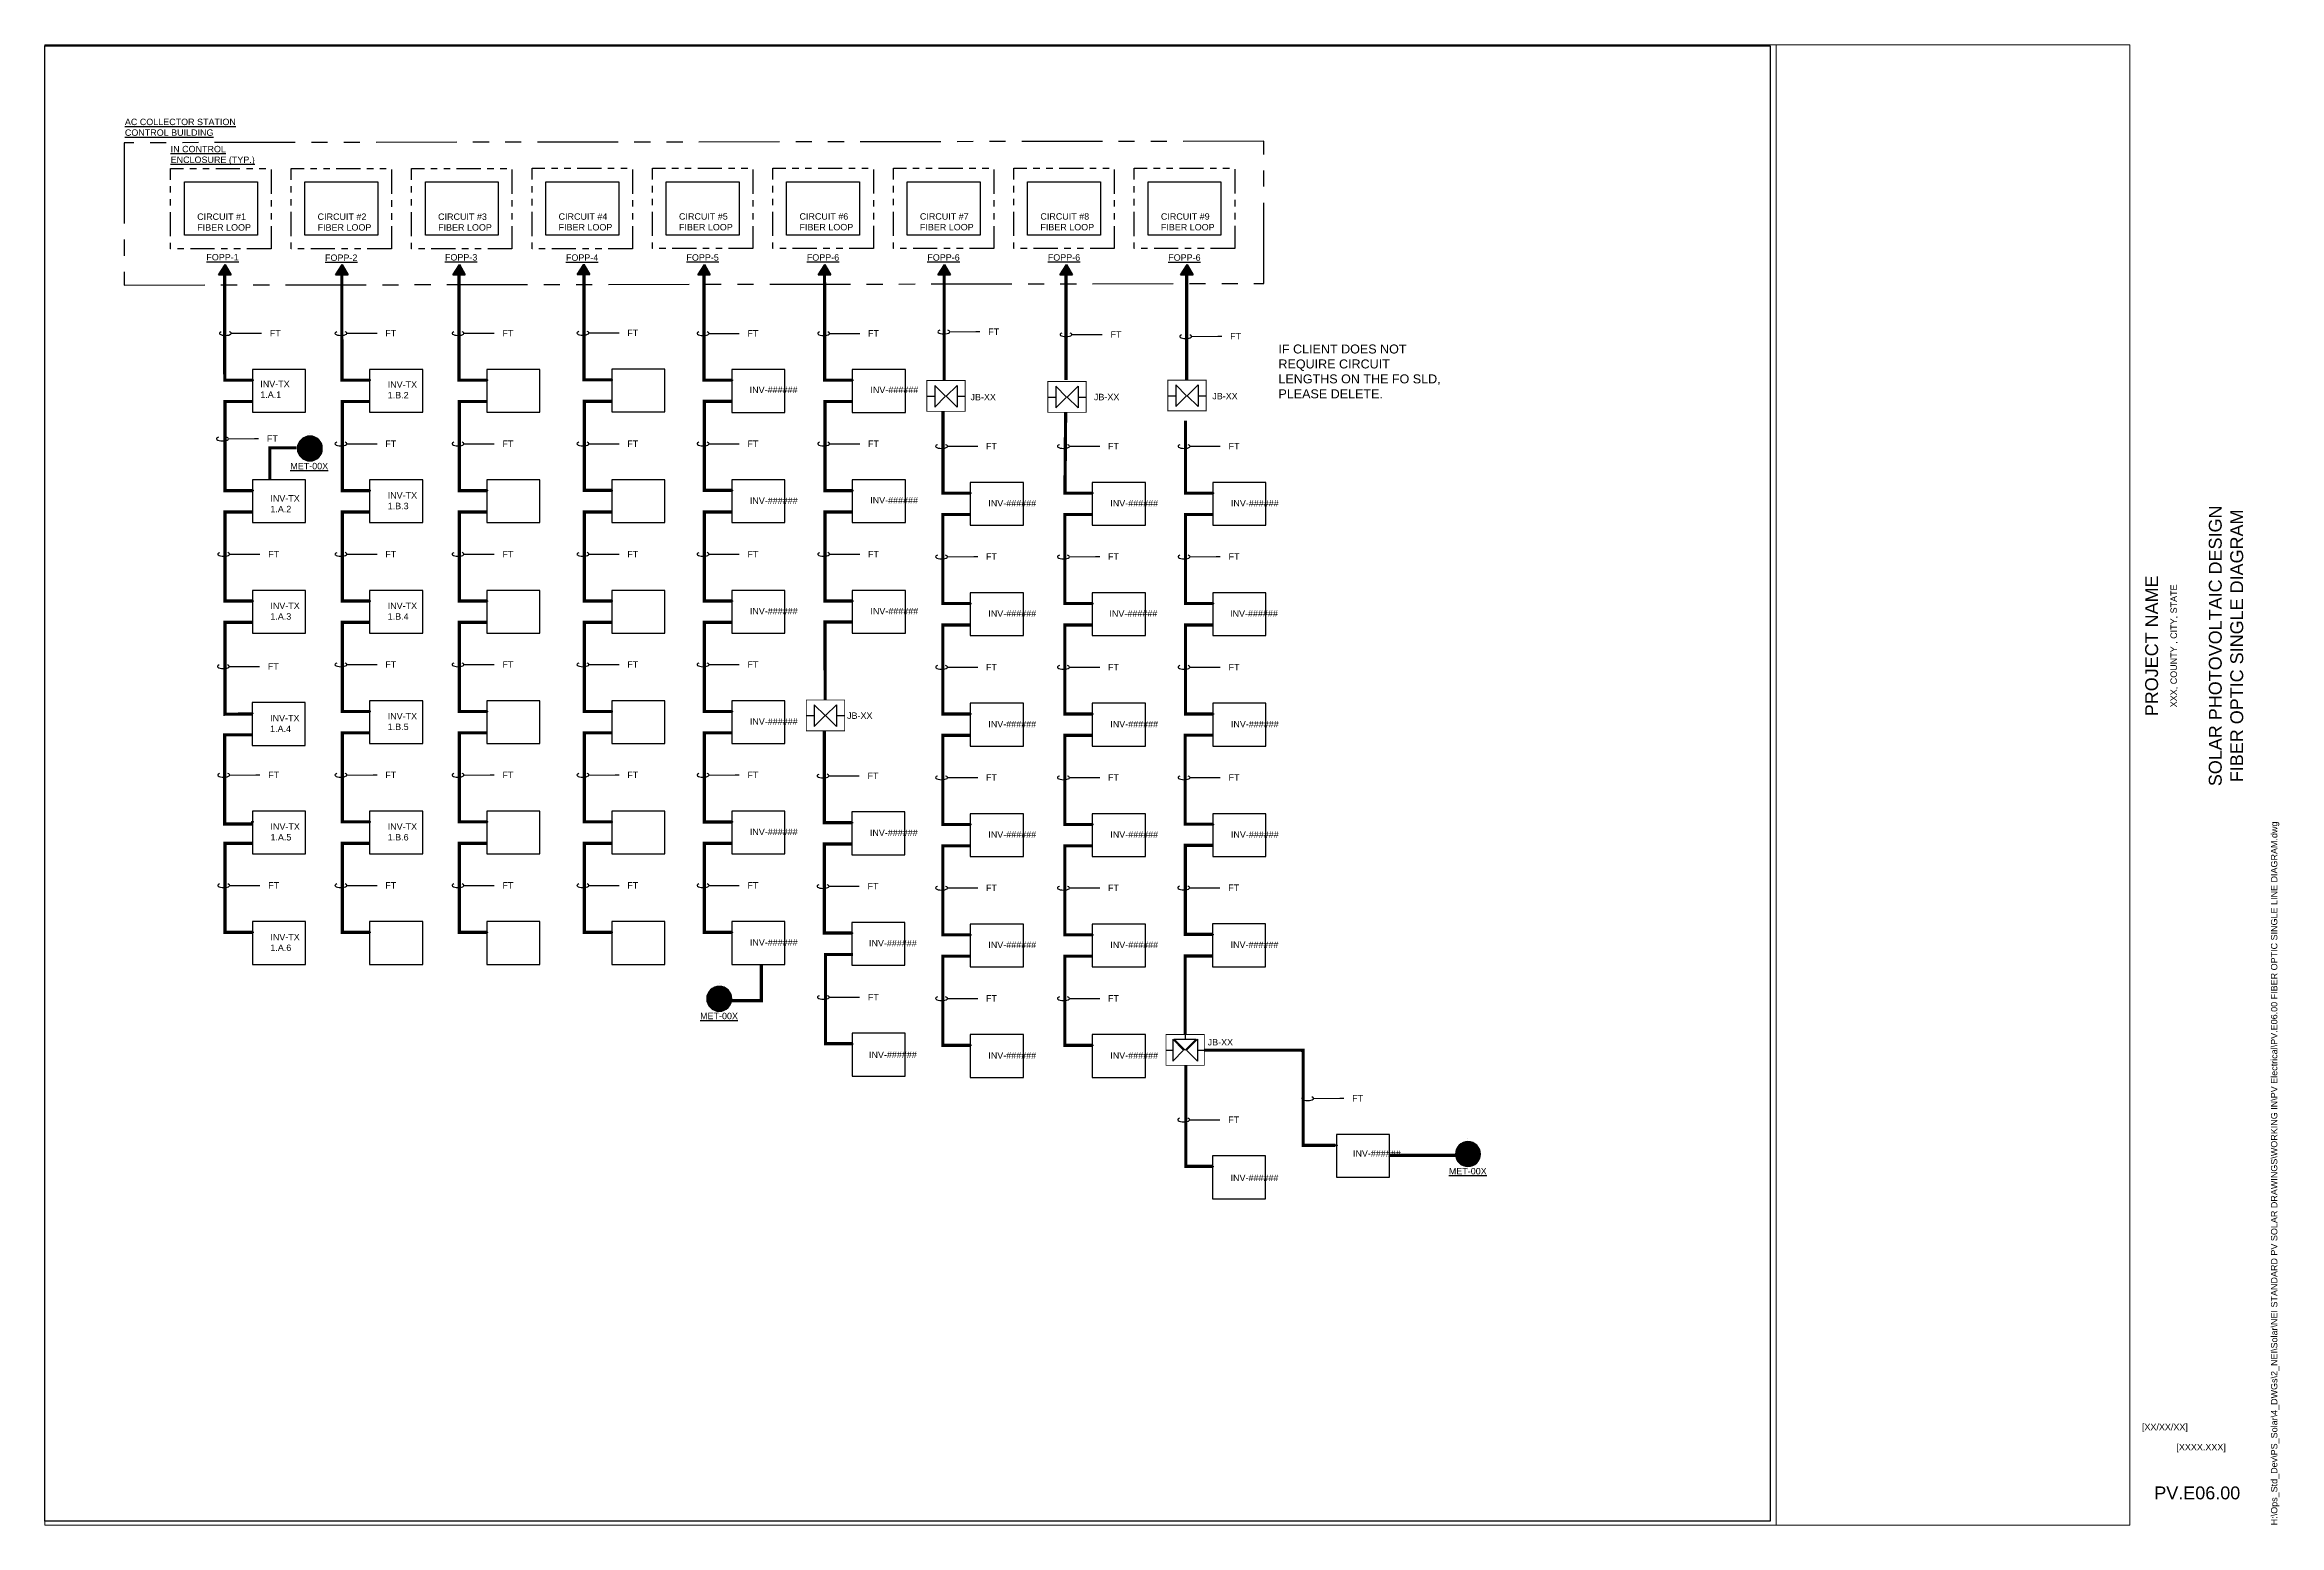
# Paper-space layout 'PV.E06.00 FIBER OPTIC SINGLE DIAGRAM' of a CAD drawing. Header units: feet, sheet in inches. Extents: x 0 to 34.7, y 0 to 23.
# The model-space entities are those that its viewports show. They can reach past a viewport. Long polylines and large blocks are cut down to what shows.
import ezdxf
from ezdxf import colors
from ezdxf.entities.mleader import LeaderData, LeaderLine
from ezdxf.enums import TextEntityAlignment as Align
from ezdxf.lldxf.tags import DXFTag
from ezdxf.math import Vec2, Vec3

# ---------------------------------------------------------------- set-up
doc = ezdxf.new("R2010")
doc.units = ezdxf.units.FT
doc.header["$MEASUREMENT"] = 0
for name, pattern in [('DASHED2', [0.375, 0.25, -0.125]), ('PHANTOM', [2.5, 1.25, -0.25, 0.25, -0.25, 0.25, -0.25]), ('PHANTOM2', [1.25, 0.625, -0.125, 0.125, -0.125, 0.125, -0.125]), ('PHANTOM4', [0.6875, 0.3125, 0.0625, -0.0625, 0.0625, -0.0625, 0.0625, -0.0625])]:
    doc.linetypes.add(name, pattern=pattern)
for name, color, linetype in [('E-1LIN', 4, 'Continuous'), ('E-1LIN-EQPM-ENCL', 8, 'PHANTOM2'), ('E-DASH', 11, 'PHANTOM4'), ('E-EQPM', 5, 'Continuous'), ('E-TXT', 7, 'Continuous'), ('G-ANNO-TEXT', 1, 'Continuous'), ('G-ANNO-TTBL', 1, 'Continuous'), ('PV-CABL-FO', 130, 'FIBER')]:
    doc.layers.add(name, color=color, linetype=linetype)
doc.layers.add('G-NPLT', color=67, linetype='Continuous', plot=False)
doc.layers.add('VP', color=31, linetype='Continuous', plot=False)
doc.layers.add('PV-PCS BOUNDARY', color=224, linetype='DASHED2', lineweight=90)
doc.styles.add('NEI-A', font='arial.ttf')
tags = doc.linetypes.add('FIBER', pattern='A,0.376989,-0.053001,["FO",NEI-A,S=0.1,R=0,X=0,Y=-0.05],-0.246999,0.376989', length=1.053978).pattern_tags.tags
tags[6] = DXFTag(74, 10)

psp = doc.layouts.new('PV.E06.00 FIBER OPTIC SINGLE DIAGRAM')

# ---------------------------------------------------------------- texts
at = {"layer": 'G-ANNO-TTBL', "style": 'NEI-A'}
psp.add_text('XXX, COUNTY , CITY, STATE', height=0.1, rotation=90, dxfattribs=at).set_placement((33.097, 13.668), align=Align.MIDDLE)
at = {"layer": 'G-ANNO-TTBL', "char_height": 0.2, "attachment_point": 5, "rotation": 90, "style": 'NEI-A'}
for s, insert in [('SOLAR PHOTOVOLTAIC DESIGN\\PFIBER OPTIC SINGLE DIAGRAM', (33.903, 13.668)), ('PROJECT NAME', (32.747, 13.668))]:
    psp.add_mtext_dynamic_manual_height_columns(s, width=7.8846, gutter_width=0.5, heights=[0], dxfattribs=dict(at, insert=insert))
at = {"layer": 'G-ANNO-TTBL', "style": 'NEI-A'}
for s, width, insert, char_height, attachment_point in [('[XX/XX/XX]', 0.85482, (32.595, 1.513), 0.1, 4), ('[XXXX.XXX]', 0.85482, (33.515, 1.2), 0.1, 5), ('PV.E06.00', 1.7218, (33.455, 0.502), 0.2, 5)]:
    psp.add_mtext_dynamic_manual_height_columns(s, width=width, gutter_width=0.5, heights=[0], dxfattribs=dict(at, insert=insert, char_height=char_height, attachment_point=attachment_point))
at = {"layer": 'G-NPLT', "insert": (34.6, 0), "char_height": 0.1, "width": 13.97168, "attachment_point": 1, "rotation": 90, "style": 'NEI-A'}
psp.add_mtext('H:\\\\Ops_Std_Dev\\\\PS_Solar\\\\4_DWGs\\\\2_NEI\\\\Solar\\\\NEI STANDARD PV SOLAR DRAWINGS\\\\WORKING IN\\\\PV Electrical\\\\PV.E06.00 FIBER OPTIC SINGLE LINE DIAGRAM.dwg', dxfattribs=at)

msp = doc.modelspace()

# ---------------------------------------------------------------- texts
at = {"layer": 'G-ANNO-TEXT', "char_height": 0.1, "style": 'NEI-A'}
for s, width, gutter_width, heights, insert, attachment_point in [('\\pxql;{\\LAC COLLECTOR STATION CONTROL BUILDING}', 1.85756, 0.547, [0.383], (16.672, -13.815), 2), ('INV-TX 1.A.1', 0.4444, 0.467, [0], (17.855, -18.035), 4), ('INV-TX 1.B.2', 0.4444, 0.467, [0], (19.842, -18.043), 4), ('INV-######', 0.4444, 0.467, [0.145], (25.487, -18.044), 4), ('INV-######', 0.4444, 0.467, [0.145], (27.37, -18.044), 4), ('INV-TX 1.A.2', 0.4444, 0.467, [0], (18.012, -19.819), 4), ('INV-TX 1.B.3', 0.4444, 0.467, [0], (19.842, -19.772), 4), ('INV-######', 0.4444, 0.467, [0.145], (25.49, -19.772), 4), ('INV-######', 0.4444, 0.467, [0.145], (27.367, -19.765), 4), ('INV-######', 0.4444, 0.467, [0.145], (29.209, -19.812), 4), ('INV-######', 0.4444, 0.467, [0.145], (31.111, -19.812), 4), ('INV-######', 0.4444, 0.467, [0.145], (32.992, -19.812), 4), ('INV-TX 1.A.3', 0.4444, 0.467, [0], (18.012, -21.494), 4), ('INV-TX 1.B.4', 0.4444, 0.467, [0], (19.842, -21.494), 4), ('INV-######', 0.4444, 0.467, [0.145], (25.49, -21.494), 4), ('INV-######', 0.4444, 0.467, [0.145], (27.37, -21.494), 4), ('INV-######', 0.4444, 0.467, [0.145], (29.209, -21.533), 4), ('INV-######', 0.4444, 0.467, [0.145], (31.098, -21.533), 4), ('INV-######', 0.4444, 0.467, [0.145], (32.979, -21.533), 4), ('INV-TX 1.A.4', 0.4444, 0.467, [0], (18.008, -23.246), 4), ('INV-TX 1.B.5', 0.4444, 0.467, [0], (19.842, -23.216), 4), ('INV-######', 0.4444, 0.467, [0.145], (25.49, -23.216), 4), ('INV-######', 0.4444, 0.467, [0.145], (29.209, -23.256), 4), ('INV-######', 0.4444, 0.467, [0.145], (31.111, -23.256), 4), ('INV-######', 0.4444, 0.467, [0.145], (32.992, -23.256), 4), ('INV-TX 1.A.5', 0.4444, 0.467, [0], (18.014, -24.938), 4), ('INV-TX 1.B.6', 0.4444, 0.467, [0], (19.842, -24.938), 4), ('INV-######', 0.4444, 0.467, [0.145], (25.49, -24.938), 4), ('INV-######', 0.4444, 0.467, [0.145], (27.362, -24.951), 4), ('INV-######', 0.4444, 0.467, [0.145], (29.209, -24.978), 4), ('INV-######', 0.4444, 0.467, [0.145], (31.111, -24.978), 4), ('INV-######', 0.4444, 0.467, [0.145], (32.992, -24.978), 4), ('INV-TX 1.A.6', 0.4444, 0.467, [0], (18.012, -26.661), 4), ('INV-######', 0.4444, 0.467, [0.145], (25.49, -26.661), 4), ('INV-######', 0.4444, 0.467, [0.145], (27.348, -26.672), 4), ('INV-######', 0.4444, 0.467, [0.145], (29.209, -26.7), 4), ('INV-######', 0.4444, 0.467, [0.145], (31.111, -26.7), 4), ('INV-######', 0.4444, 0.467, [0.145], (32.987, -26.696), 4), ('INV-######', 0.4444, 0.467, [0.145], (27.348, -28.413), 4), ('INV-######', 0.4444, 0.467, [0.145], (29.209, -28.423), 4), ('INV-######', 0.4444, 0.467, [0.145], (31.111, -28.423), 4), ('INV-######', 0.4444, 0.467, [0.145], (34.896, -29.951), 4), ('INV-######', 0.4444, 0.467, [0.145], (32.987, -30.333), 4)]:
    msp.add_mtext_dynamic_manual_height_columns(s, width=width, gutter_width=gutter_width, heights=heights, dxfattribs=dict(at, insert=insert, attachment_point=attachment_point))
for s, insert, width, attachment_point in [('{\\LIN CONTROL ENCLOSURE (TYP.)}', (16.457, -14.535), 1.56549, 7), ('CIRCUIT #1 FIBER LOOP', (16.871, -15.427), 1.15565, 4), ('CIRCUIT #2\\PFIBER LOOP', (18.749, -15.427), 1.15565, 4), ('CIRCUIT #3 FIBER LOOP', (20.628, -15.427), 1.15565, 4), ('CIRCUIT #4 FIBER LOOP', (22.507, -15.425), 1.15565, 4), ('CIRCUIT #5 FIBER LOOP', (24.385, -15.423), 1.15565, 4), ('CIRCUIT #6 FIBER LOOP', (26.264, -15.423), 1.15565, 4), ('CIRCUIT #7 FIBER LOOP', (28.142, -15.423), 1.15565, 4), ('CIRCUIT #8 FIBER LOOP', (30.021, -15.423), 1.15565, 4), ('CIRCUIT #9 FIBER LOOP', (31.9, -15.424), 1.15565, 4), ('{\\LMET-00X}', (18.618, -19.182), 0.27972, 2)]:
    msp.add_mtext(s, dxfattribs=dict(at, insert=insert, width=width, attachment_point=attachment_point))
at = {"layer": 'G-ANNO-TEXT', "char_height": 0.1, "attachment_point": 2, "style": 'NEI-A'}
for insert in [(25.009, -27.758), (36.686, -30.178)]:
    msp.add_mtext('{\\LMET-00X}', dxfattribs=dict(at, insert=insert))
at = {"layer": 'G-NPLT', "insert": (33.734, -17.757), "char_height": 0.13985, "attachment_point": 4, "style": 'NEI-A'}
msp.add_mtext_dynamic_manual_height_columns('IF CLIENT DOES NOT REQUIRE CIRCUIT LENGTHS ON THE FO SLD, PLEASE DELETE. ', width=2.5348, gutter_width=0.706, heights=[2.116], dxfattribs=at)

# ---------------------------------------------------------------- blocks, each defined once
blk = doc.blocks.new('*U34')
at = {"linetype": 'Continuous'}
blk.add_lwpolyline([(0.828, 0.167), (0, 0.167), (0, -0.5), (0.828, -0.5)], close=True, dxfattribs=at)
at = {"layer": 'defpoints', "linetype": 'DASHED2'}
blk.add_circle((0, 0), 0.01, dxfattribs=at)
blk = doc.blocks.new('ARROW')
h = blk.add_hatch()
h.set_pattern_fill('ANSI31', color=256)
h.paths.add_polyline_path([(0, 0), (-0.074, -0.114), (0.066, -0.114)])
h = blk.add_hatch(color=256)
h.dxf.hatch_style = 1
h.paths.add_polyline_path([(0, 0), (-0.074, -0.114), (0.066, -0.114)])
blk.add_lwpolyline([(0, 0), (-0.074, -0.114), (0.066, -0.114), (0, 0)], close=True)
blk = doc.blocks.new('2-WAY FIBER SPLICE')
blk.add_wipeout([(-0.297, 0.24), (0.299, 0.239), (0.298, -0.24), (-0.294, -0.235), (-0.299, -0.236)])
at = {"layer": 'E-1LIN'}
for p, q in [((-0.298, 0.002), (-0.174, 0.002)), ((-0.174, 0.171), (-0.174, -0.167)), ((-0.174, 0.171), (-0.005, 0.002)), ((-0.174, -0.167), (-0.005, 0.002)), ((0.174, 0.171), (0.004, 0.002)), ((0.174, -0.167), (0.004, 0.002)), ((0.174, 0.171), (0.174, -0.167)), ((0.174, 0.002), (0.3, 0.002))]:
    blk.add_line(p, q, dxfattribs=at)
at = {"layer": 'E-1LIN-EQPM-ENCL', "linetype": 'Continuous', "const_width": 0.0135}
blk.add_lwpolyline([(-0.297, -0.235), (0.3, -0.235), (0.3, 0.245), (-0.297, 0.245)], close=True, dxfattribs=at)
blk = doc.blocks.new('3-WAY FIBER SPLICE')
blk.add_wipeout([(-0.297, 0.24), (0.299, 0.239), (0.298, -0.24), (-0.294, -0.235), (-0.299, -0.236)])
at = {"layer": 'E-1LIN'}
for p, q in [((-0.298, 0.002), (-0.191, 0.002)), ((-0.191, 0.171), (-0.191, -0.167)), ((-0.191, 0.171), (-0.022, 0.002)), ((-0.191, -0.167), (-0.022, 0.002)), ((-0.168, 0.171), (0.171, 0.171)), ((-0.168, 0.171), (0.001, 0.002)), ((0.001, 0.245), (0.001, 0.171)), ((0.171, 0.171), (0.001, 0.002)), ((0.193, 0.171), (0.024, 0.002)), ((0.193, -0.167), (0.024, 0.002)), ((0.193, 0.171), (0.193, -0.167)), ((0.193, 0.002), (0.3, 0.002))]:
    blk.add_line(p, q, dxfattribs=at)
at = {"layer": 'E-1LIN-EQPM-ENCL', "linetype": 'Continuous', "const_width": 0.0135}
blk.add_lwpolyline([(-0.297, -0.235), (0.3, -0.235), (0.3, 0.245), (-0.297, 0.245)], close=True, dxfattribs=at)
blk = doc.blocks.new('*U24')
h = blk.add_hatch(color=255)
h.dxf.hatch_style = 1
edge = h.paths.add_edge_path()
edge.add_arc((0, 0), 0.2, 0, 360)
at = {"layer": 'defpoints', "color": 2}
for p, q in [((0, 0.24375), (0, 0.24375)), ((0, -0.24375), (0, -0.24375))]:
    blk.add_line(p, q, dxfattribs=at)
at = {"layer": 'G-ANNO-TEXT', "linetype": 'Continuous'}
blk.add_circle((0, 0), 0.2, dxfattribs=at)
at = {"layer": 'G-ANNO-TEXT', "style": 'NEI-A'}
blk.add_attdef('PV_LEGEND_CALLOUT', text='', height=0.125, dxfattribs=at).set_placement((0, 0), align=Align.MIDDLE_CENTER)
blk.add_attdef('PV_LEGEND_DESCRIPTION', text='', height=0.1, dxfattribs=at).set_placement((0.625, 0), align=Align.MIDDLE_LEFT)
blk = doc.blocks.new('Equipment Callout Arrowhead .75')
at = {"color": 0}
blk.add_ellipse((-0.25, 0), major_axis=(0.743, 0), ratio=0.350959, start_param=-0.80282, end_param=3.944413, dxfattribs=at)

# ---------------------------------------------------------------- linework, layer by layer
at = {"layer": 'defpoints', "color": 5}
msp.add_lwpolyline([(14.495, -12.676), (41.404, -12.676), (41.404, -35.686), (14.495, -35.686)], close=True, dxfattribs=at)
at = {"layer": 'E-DASH', "flags": 128}
for points in [[(18.023, -15.844), (16.457, -15.844), (16.457, -14.589), (18.023, -14.589)], [(21.78, -15.844), (20.214, -15.844), (20.214, -14.589), (21.78, -14.589)], [(23.659, -15.842), (22.093, -15.842), (22.093, -14.588), (23.659, -14.588)], [(25.537, -15.84), (23.972, -15.84), (23.972, -14.586), (25.537, -14.586)], [(27.416, -15.84), (25.85, -15.84), (25.85, -14.586), (27.416, -14.586)], [(29.294, -15.84), (27.729, -15.84), (27.729, -14.586), (29.294, -14.586)], [(31.173, -15.84), (29.608, -15.84), (29.608, -14.586), (31.173, -14.586)], [(33.052, -15.841), (31.486, -15.841), (31.486, -14.586), (33.052, -14.586)]]:
    msp.add_lwpolyline(points, close=True, dxfattribs=at)
at = {"layer": 'E-EQPM', "color": 5, "flags": 128}
for points in [[(17.809, -15.633), (16.671, -15.633), (16.671, -14.801), (17.809, -14.801)], [(19.687, -15.633), (18.55, -15.633), (18.55, -14.801), (19.687, -14.801)], [(21.566, -15.633), (20.429, -15.633), (20.429, -14.801), (21.566, -14.801)], [(23.444, -15.631), (22.307, -15.631), (22.307, -14.799), (23.444, -14.799)], [(25.323, -15.629), (24.186, -15.629), (24.186, -14.797), (25.323, -14.797)], [(27.202, -15.629), (26.064, -15.629), (26.064, -14.797), (27.202, -14.797)], [(29.08, -15.629), (27.943, -15.629), (27.943, -14.797), (29.08, -14.797)], [(30.959, -15.629), (29.822, -15.629), (29.822, -14.797), (30.959, -14.797)], [(32.837, -15.63), (31.7, -15.63), (31.7, -14.798), (32.837, -14.798)]]:
    msp.add_lwpolyline(points, close=True, dxfattribs=at)
at = {"layer": 'E-TXT', "color": 253, "linetype": 'PHANTOM'}
msp.add_lwpolyline([(15.731, -16.409), (33.505, -16.385), (33.505, -14.167), (15.731, -14.19)], close=True, dxfattribs=at)
at = {"layer": 'PV-CABL-FO', "const_width": 0.05}
for points in [[(17.733, -17.892), (17.301, -17.892), (17.3, -16.249)], [(19.56, -17.892), (19.128, -17.892), (19.127, -16.249)], [(21.387, -17.892), (20.955, -17.892), (20.954, -16.249)], [(23.335, -17.888), (22.902, -17.888), (22.902, -16.245)], [(25.208, -17.892), (24.776, -17.892), (24.775, -16.249)], [(27.088, -17.892), (26.656, -17.892), (26.655, -16.249)], [(28.52, -17.892), (28.52, -16.249)], [(30.422, -17.892), (30.422, -16.248)], [(32.303, -17.892), (32.303, -16.249)], [(17.733, -19.614), (17.306, -19.614), (17.306, -18.225), (17.733, -18.225)], [(19.56, -19.614), (19.133, -19.614), (19.133, -18.225), (19.56, -18.225)], [(21.387, -19.614), (20.96, -19.614), (20.96, -18.225), (21.387, -18.225)], [(23.335, -19.61), (22.908, -19.61), (22.908, -18.221), (23.335, -18.221)], [(25.208, -19.61), (24.781, -19.61), (24.781, -18.221), (25.208, -18.221)], [(27.088, -19.614), (26.661, -19.614), (26.661, -18.225), (27.088, -18.225)], [(28.928, -19.654), (28.501, -19.654), (28.501, -18.372)], [(30.83, -19.654), (30.404, -19.654), (30.415, -18.397)], [(32.711, -19.654), (32.285, -19.654), (32.285, -18.525)], [(18.423, -18.947), (18.004, -18.947), (18.004, -19.448)], [(17.733, -21.337), (17.306, -21.337), (17.306, -19.948), (17.733, -19.948)], [(19.56, -21.337), (19.133, -21.337), (19.133, -19.948), (19.56, -19.948)], [(21.387, -21.337), (20.96, -21.337), (20.96, -19.948), (21.387, -19.948)], [(23.335, -21.337), (22.908, -21.337), (22.908, -19.948), (23.335, -19.948)], [(25.208, -21.337), (24.781, -21.337), (24.781, -19.948), (25.208, -19.948)], [(27.088, -21.337), (26.661, -21.337), (26.661, -19.948), (27.088, -19.948)], [(28.928, -21.376), (28.5, -21.376), (28.5, -19.987), (28.928, -19.987)], [(30.83, -21.376), (30.403, -21.376), (30.403, -19.987), (30.83, -19.987)], [(32.711, -21.376), (32.284, -21.376), (32.284, -19.987), (32.711, -19.987)], [(17.727, -23.098), (17.306, -23.102), (17.306, -21.67), (17.733, -21.67)], [(19.56, -23.059), (19.133, -23.059), (19.133, -21.67), (19.56, -21.67)], [(21.387, -23.059), (20.96, -23.059), (20.96, -21.67), (21.387, -21.67)], [(23.335, -23.059), (22.908, -23.059), (22.908, -21.67), (23.335, -21.67)], [(25.208, -23.059), (24.781, -23.059), (24.781, -21.67), (25.208, -21.67)], [(26.665, -22.88), (26.661, -21.664), (27.088, -21.664)], [(28.928, -23.098), (28.5, -23.098), (28.5, -21.71), (28.928, -21.71)], [(30.83, -23.098), (30.403, -23.098), (30.403, -21.71), (30.83, -21.71)], [(32.711, -23.098), (32.284, -23.098), (32.284, -21.71), (32.711, -21.71)], [(27.08, -24.793), (26.653, -24.793), (26.653, -23.369)], [(17.727, -24.813), (17.299, -24.813), (17.299, -23.424), (17.727, -23.424)], [(19.56, -24.781), (19.133, -24.781), (19.133, -23.392), (19.56, -23.392)], [(21.387, -24.781), (20.96, -24.781), (20.96, -23.392), (21.387, -23.392)], [(23.335, -24.781), (22.908, -24.781), (22.908, -23.392), (23.335, -23.392)], [(25.208, -24.782), (24.781, -24.782), (24.781, -23.393), (25.208, -23.393)], [(28.928, -24.821), (28.5, -24.821), (28.5, -23.432), (28.928, -23.432)], [(30.83, -24.821), (30.403, -24.821), (30.403, -23.432), (30.83, -23.432)], [(32.705, -24.817), (32.278, -24.817), (32.278, -23.428), (32.705, -23.428)], [(17.733, -26.503), (17.306, -26.503), (17.306, -25.114), (17.733, -25.114)], [(19.56, -26.503), (19.133, -26.503), (19.133, -25.114), (19.56, -25.114)], [(21.387, -26.503), (20.96, -26.503), (20.96, -25.114), (21.387, -25.114)], [(23.335, -26.503), (22.908, -26.503), (22.908, -25.114), (23.335, -25.114)], [(25.208, -26.503), (24.781, -26.503), (24.781, -25.114), (25.208, -25.114)], [(27.08, -26.515), (26.653, -26.515), (26.653, -25.126), (27.08, -25.126)], [(28.928, -26.543), (28.5, -26.543), (28.5, -25.154), (28.928, -25.154)], [(30.83, -26.543), (30.403, -26.543), (30.403, -25.154), (30.83, -25.154)], [(32.709, -26.534), (32.281, -26.534), (32.281, -25.145), (32.709, -25.145)], [(27.097, -28.238), (26.67, -28.238), (26.67, -26.849), (27.097, -26.849)], [(25.202, -27.569), (25.67, -27.569), (25.67, -27.569), (25.67, -27.003)], [(28.928, -28.265), (28.5, -28.265), (28.5, -26.876), (28.928, -26.876)], [(30.83, -28.265), (30.403, -28.265), (30.403, -26.876), (30.83, -26.876)], [(32.278, -28.091), (32.278, -26.872), (32.705, -26.872)], [(32.717, -30.151), (32.29, -30.151), (32.29, -28.58)], [(32.575, -28.34), (34.119, -28.342), (34.119, -28.351)], [(34.62, -29.825), (34.119, -29.825), (34.119, -28.351)], [(35.466, -29.98), (36.495, -29.981), (36.495, -29.981)]]:
    msp.add_lwpolyline(points, dxfattribs=at)

# ---------------------------------------------------------------- block references
at = {"layer": 'E-1LIN-EQPM-ENCL'}
for p in [(17.733, -17.892), (19.56, -17.892), (21.387, -17.892), (23.335, -17.888), (25.208, -17.894), (27.088, -17.894), (17.733, -19.614), (19.56, -19.614), (21.387, -19.614), (23.335, -19.614), (25.208, -19.614), (27.088, -19.614), (28.928, -19.654), (30.83, -19.654), (32.711, -19.654), (17.733, -21.337), (19.56, -21.337), (21.387, -21.337), (23.335, -21.337), (25.208, -21.337), (27.088, -21.337), (28.928, -21.376), (30.83, -21.376), (32.711, -21.376), (17.727, -23.088), (19.56, -23.059), (21.387, -23.059), (23.335, -23.059), (25.208, -23.059), (28.928, -23.098), (30.83, -23.098), (32.711, -23.098), (17.733, -24.781), (19.56, -24.781), (21.387, -24.781), (23.335, -24.781), (25.208, -24.781), (27.08, -24.793), (28.928, -24.821), (30.83, -24.821), (32.711, -24.821), (17.733, -26.503), (19.56, -26.503), (21.387, -26.503), (23.335, -26.503), (25.208, -26.503), (27.08, -26.515), (28.928, -26.543), (30.83, -26.543), (32.705, -26.539), (27.085, -28.245), (28.928, -28.265), (30.83, -28.265), (34.638, -29.824), (32.705, -30.157)]:
    msp.add_blockref('*U34', p, dxfattribs=at)
at = {"layer": 'G-ANNO-TEXT'}
ref = msp.add_blockref('*U24', (18.628, -18.958), dxfattribs=dict(at, xscale=-0.9720000292433572, yscale=0.9720000292433572, zscale=0.9720000292433572, rotation=180))
ref.add_attrib('PV_LEGEND_CALLOUT', 'MET', dxfattribs={"height": 0.1215, "style": 'NEI-A'}).set_placement((18.628, -18.958), align=Align.MIDDLE_CENTER)
ref = msp.add_blockref('*U24', (25.012, -27.54), dxfattribs=dict(at, xscale=-0.9720000292433572, yscale=0.9720000292433572, zscale=0.9720000292433572, rotation=180))
ref.add_attrib('PV_LEGEND_CALLOUT', 'MET', dxfattribs={"height": 0.1215, "style": 'NEI-A'}).set_placement((25.012, -27.54), align=Align.MIDDLE_CENTER)
ref = msp.add_blockref('*U24', (36.689, -29.961), dxfattribs=dict(at, xscale=-0.9720000292433572, yscale=0.9720000292433572, zscale=0.9720000292433572, rotation=180))
ref.add_attrib('PV_LEGEND_CALLOUT', 'MET', dxfattribs={"height": 0.1215, "style": 'NEI-A'}).set_placement((36.689, -29.961), align=Align.MIDDLE_CENTER)
at = {"layer": 'PV-PCS BOUNDARY', "xscale": 1.39854621569094, "yscale": 1.39854621569094, "zscale": 1.39854621569094}
for p in [(17.306, -16.089), (19.133, -16.089), (20.96, -16.089), (22.902, -16.085), (24.781, -16.089), (26.661, -16.089), (28.526, -16.089), (30.428, -16.089), (32.309, -16.089)]:
    msp.add_blockref('ARROW', p, dxfattribs=at)

msp.set_redraw_order([(e.dxf.handle, doc.entitydb.next_handle()) for e in msp.query("TEXT MTEXT ATTDEF DIMENSION ARC_DIMENSION")])  # texts and dimensions are drawn at this point

# ---------------------------------------------------------------- leaders
at = {"layer": 'G-ANNO-TEXT'}
ml = msp.add_multileader_mtext('Standard', dxfattribs=at)
ml.set_content(' FT', color=256, style='NEI-A')
ml.set_leader_properties()
ml.set_arrow_properties(name='Equipment Callout Arrowhead .75')
ml.build(insert=Vec2(0, 0))
ml.multileader.update_dxf_attribs({"dogleg_length": 0.0625, "arrow_head_size": 0.125})
ctx = ml.context
ctx.base_point, ctx.char_height, ctx.arrow_head_size, ctx.landing_gap_size, ctx.plane_origin = Vec3(17.874, -17.16), 0.1, 0.125, 0.09, Vec3(17.275, -18.459)
notes = []
notes.append((ctx, [(0, (1, 1, 0), (17.811, -17.16), (1, 0), 0.0625, [(0, [(17.279, -17.162)], 0, [])])]))
ctx.mtext.insert, ctx.mtext.width, ctx.mtext.flow_direction = Vec3(17.964, -17.11), 1, 5
ml = msp.add_multileader_mtext('Standard', dxfattribs=at)
ml.set_content(' FT', color=256, style='NEI-A')
ml.set_leader_properties()
ml.set_arrow_properties(name='Equipment Callout Arrowhead .75')
ml.build(insert=Vec2(0, 0))
ml.multileader.update_dxf_attribs({"dogleg_length": 0.0625, "arrow_head_size": 0.125})
ctx = ml.context
ctx.base_point, ctx.char_height, ctx.arrow_head_size, ctx.landing_gap_size, ctx.plane_origin = Vec3(19.676, -17.16), 0.1, 0.125, 0.09, Vec3(19.077, -18.459)
notes.append((ctx, [(0, (1, 1, 0), (19.614, -17.16), (1, 0), 0.0625, [(0, [(19.081, -17.162)], 0, [])])]))
ctx.mtext.insert, ctx.mtext.width, ctx.mtext.flow_direction = Vec3(19.766, -17.11), 1, 5
ml = msp.add_multileader_mtext('Standard', dxfattribs=at)
ml.set_content(' FT', color=256, style='NEI-A')
ml.set_leader_properties()
ml.set_arrow_properties(name='Equipment Callout Arrowhead .75')
ml.build(insert=Vec2(0, 0))
ml.multileader.update_dxf_attribs({"dogleg_length": 0.0625, "arrow_head_size": 0.125})
ctx = ml.context
ctx.base_point, ctx.char_height, ctx.arrow_head_size, ctx.landing_gap_size, ctx.plane_origin = Vec3(21.503, -17.16), 0.1, 0.125, 0.09, Vec3(20.905, -18.459)
notes.append((ctx, [(0, (1, 1, 0), (21.441, -17.16), (1, 0), 0.0625, [(0, [(20.908, -17.162)], 0, [])])]))
ctx.mtext.insert, ctx.mtext.width, ctx.mtext.flow_direction = Vec3(21.593, -17.11), 1, 5
ml = msp.add_multileader_mtext('Standard', dxfattribs=at)
ml.set_content(' FT', color=256, style='NEI-A')
ml.set_leader_properties()
ml.set_arrow_properties(name='Equipment Callout Arrowhead .75')
ml.build(insert=Vec2(0, 0))
ml.multileader.update_dxf_attribs({"dogleg_length": 0.0625, "arrow_head_size": 0.125})
ctx = ml.context
ctx.base_point, ctx.char_height, ctx.arrow_head_size, ctx.landing_gap_size, ctx.plane_origin = Vec3(23.451, -17.156), 0.1, 0.125, 0.09, Vec3(22.852, -18.455)
notes.append((ctx, [(0, (1, 1, 0), (23.388, -17.156), (1, 0), 0.0625, [(0, [(22.855, -17.157)], 0, [])])]))
ctx.mtext.insert, ctx.mtext.width, ctx.mtext.flow_direction = Vec3(23.541, -17.106), 1, 5
ml = msp.add_multileader_mtext('Standard', dxfattribs=at)
ml.set_content(' FT', color=256, style='NEI-A')
ml.set_leader_properties()
ml.set_arrow_properties(name='Equipment Callout Arrowhead .75')
ml.build(insert=Vec2(0, 0))
ml.multileader.update_dxf_attribs({"dogleg_length": 0.0625, "arrow_head_size": 0.125})
ctx = ml.context
ctx.base_point, ctx.char_height, ctx.arrow_head_size, ctx.landing_gap_size, ctx.plane_origin = Vec3(25.324, -17.162), 0.1, 0.125, 0.09, Vec3(24.725, -18.461)
notes.append((ctx, [(0, (1, 1, 0), (25.262, -17.162), (1, 0), 0.0625, [(0, [(24.729, -17.163)], 0, [])])]))
ctx.mtext.insert, ctx.mtext.width, ctx.mtext.flow_direction = Vec3(25.414, -17.112), 1, 5
ml = msp.add_multileader_mtext('Standard', dxfattribs=at)
ml.set_content(' FT', color=256, style='NEI-A')
ml.set_leader_properties()
ml.set_arrow_properties(name='Equipment Callout Arrowhead .75')
ml.build(insert=Vec2(0, 0))
ml.multileader.update_dxf_attribs({"dogleg_length": 0.0625, "arrow_head_size": 0.125})
ctx = ml.context
ctx.base_point, ctx.char_height, ctx.arrow_head_size, ctx.landing_gap_size, ctx.plane_origin = Vec3(27.204, -17.162), 0.1, 0.125, 0.09, Vec3(26.605, -18.461)
notes.append((ctx, [(0, (1, 1, 0), (27.142, -17.162), (1, 0), 0.0625, [(0, [(26.609, -17.163)], 0, [])])]))
ctx.mtext.insert, ctx.mtext.width, ctx.mtext.flow_direction = Vec3(27.294, -17.112), 1, 5
ml = msp.add_multileader_mtext('Standard', dxfattribs=at)
ml.set_content(' FT', color=256, style='NEI-A')
ml.set_leader_properties()
ml.set_arrow_properties(name='Equipment Callout Arrowhead .75')
ml.build(insert=Vec2(0, 0))
ml.multileader.update_dxf_attribs({"dogleg_length": 0.0625, "arrow_head_size": 0.125})
ctx = ml.context
ctx.base_point, ctx.char_height, ctx.arrow_head_size, ctx.landing_gap_size, ctx.plane_origin = Vec3(29.079, -17.136), 0.1, 0.125, 0.09, Vec3(28.48, -18.435)
notes.append((ctx, [(0, (1, 1, 0), (29.016, -17.136), (1, 0), 0.0625, [(0, [(28.484, -17.137)], 0, [])])]))
ctx.mtext.insert, ctx.mtext.width, ctx.mtext.flow_direction = Vec3(29.169, -17.086), 1, 5
ml = msp.add_multileader_mtext('Standard', dxfattribs=at)
ml.set_content(' FT', color=256, style='NEI-A')
ml.set_leader_properties()
ml.set_arrow_properties(name='Equipment Callout Arrowhead .75')
ml.build(insert=Vec2(0, 0))
ml.multileader.update_dxf_attribs({"dogleg_length": 0.0625, "arrow_head_size": 0.125})
ctx = ml.context
ctx.base_point, ctx.char_height, ctx.arrow_head_size, ctx.landing_gap_size, ctx.plane_origin = Vec3(30.986, -17.179), 0.1, 0.125, 0.09, Vec3(30.387, -18.478)
notes.append((ctx, [(0, (1, 1, 0), (30.923, -17.179), (1, 0), 0.0625, [(0, [(30.39, -17.181)], 0, [])])]))
ctx.mtext.insert, ctx.mtext.width, ctx.mtext.flow_direction = Vec3(31.076, -17.129), 1, 5
ml = msp.add_multileader_mtext('Standard', dxfattribs=at)
ml.set_content(' FT', color=256, style='NEI-A')
ml.set_leader_properties()
ml.set_arrow_properties(name='Equipment Callout Arrowhead .75')
ml.build(insert=Vec2(0, 0))
ml.multileader.update_dxf_attribs({"dogleg_length": 0.0625, "arrow_head_size": 0.125})
ctx = ml.context
ctx.base_point, ctx.char_height, ctx.arrow_head_size, ctx.landing_gap_size, ctx.plane_origin = Vec3(32.851, -17.208), 0.1, 0.125, 0.09, Vec3(32.253, -18.507)
notes.append((ctx, [(0, (1, 1, 0), (32.789, -17.208), (1, 0), 0.0625, [(0, [(32.256, -17.21)], 0, [])])]))
ctx.mtext.insert, ctx.mtext.width, ctx.mtext.flow_direction = Vec3(32.941, -17.158), 1, 5
ml = msp.add_multileader_mtext('Standard', dxfattribs=at)
ml.set_content(' FT', color=256, style='NEI-A')
ml.set_leader_properties()
ml.set_arrow_properties(name='Equipment Callout Arrowhead .75')
ml.build(insert=Vec2(0, 0))
ml.multileader.update_dxf_attribs({"dogleg_length": 0.0625, "arrow_head_size": 0.125})
ctx = ml.context
ctx.base_point, ctx.char_height, ctx.arrow_head_size, ctx.landing_gap_size, ctx.plane_origin = Vec3(17.829, -18.804), 0.1, 0.125, 0.09, Vec3(17.231, -20.103)
notes.append((ctx, [(0, (1, 1, 0), (17.767, -18.804), (1, 0), 0.0625, [(0, [(17.234, -18.806)], 0, [])])]))
ctx.mtext.insert, ctx.mtext.width, ctx.mtext.flow_direction = Vec3(17.919, -18.754), 1, 5
ml = msp.add_multileader_mtext('Standard', dxfattribs=at)
ml.set_content(' FT', color=256, style='NEI-A')
ml.set_leader_properties()
ml.set_arrow_properties(name='Equipment Callout Arrowhead .75')
ml.build(insert=Vec2(0, 0))
ml.multileader.update_dxf_attribs({"dogleg_length": 0.0625, "arrow_head_size": 0.125})
ctx = ml.context
ctx.base_point, ctx.char_height, ctx.arrow_head_size, ctx.landing_gap_size, ctx.plane_origin = Vec3(19.676, -18.883), 0.1, 0.125, 0.09, Vec3(19.077, -20.182)
notes.append((ctx, [(0, (1, 1, 0), (19.614, -18.883), (1, 0), 0.0625, [(0, [(19.081, -18.884)], 0, [])])]))
ctx.mtext.insert, ctx.mtext.width, ctx.mtext.flow_direction = Vec3(19.766, -18.833), 1, 5
ml = msp.add_multileader_mtext('Standard', dxfattribs=at)
ml.set_content(' FT', color=256, style='NEI-A')
ml.set_leader_properties()
ml.set_arrow_properties(name='Equipment Callout Arrowhead .75')
ml.build(insert=Vec2(0, 0))
ml.multileader.update_dxf_attribs({"dogleg_length": 0.0625, "arrow_head_size": 0.125})
ctx = ml.context
ctx.base_point, ctx.char_height, ctx.arrow_head_size, ctx.landing_gap_size, ctx.plane_origin = Vec3(21.503, -18.883), 0.1, 0.125, 0.09, Vec3(20.905, -20.182)
notes.append((ctx, [(0, (1, 1, 0), (21.441, -18.883), (1, 0), 0.0625, [(0, [(20.908, -18.884)], 0, [])])]))
ctx.mtext.insert, ctx.mtext.width, ctx.mtext.flow_direction = Vec3(21.593, -18.833), 1, 5
ml = msp.add_multileader_mtext('Standard', dxfattribs=at)
ml.set_content(' FT', color=256, style='NEI-A')
ml.set_leader_properties()
ml.set_arrow_properties(name='Equipment Callout Arrowhead .75')
ml.build(insert=Vec2(0, 0))
ml.multileader.update_dxf_attribs({"dogleg_length": 0.0625, "arrow_head_size": 0.125})
ctx = ml.context
ctx.base_point, ctx.char_height, ctx.arrow_head_size, ctx.landing_gap_size, ctx.plane_origin = Vec3(23.451, -18.883), 0.1, 0.125, 0.09, Vec3(22.852, -20.182)
notes.append((ctx, [(0, (1, 1, 0), (23.388, -18.883), (1, 0), 0.0625, [(0, [(22.855, -18.884)], 0, [])])]))
ctx.mtext.insert, ctx.mtext.width, ctx.mtext.flow_direction = Vec3(23.541, -18.833), 1, 5
ml = msp.add_multileader_mtext('Standard', dxfattribs=at)
ml.set_content(' FT', color=256, style='NEI-A')
ml.set_leader_properties()
ml.set_arrow_properties(name='Equipment Callout Arrowhead .75')
ml.build(insert=Vec2(0, 0))
ml.multileader.update_dxf_attribs({"dogleg_length": 0.0625, "arrow_head_size": 0.125})
ctx = ml.context
ctx.base_point, ctx.char_height, ctx.arrow_head_size, ctx.landing_gap_size, ctx.plane_origin = Vec3(25.324, -18.883), 0.1, 0.125, 0.09, Vec3(24.725, -20.182)
notes.append((ctx, [(0, (1, 1, 0), (25.262, -18.883), (1, 0), 0.0625, [(0, [(24.729, -18.884)], 0, [])])]))
ctx.mtext.insert, ctx.mtext.width, ctx.mtext.flow_direction = Vec3(25.414, -18.833), 1, 5
ml = msp.add_multileader_mtext('Standard', dxfattribs=at)
ml.set_content(' FT', color=256, style='NEI-A')
ml.set_leader_properties()
ml.set_arrow_properties(name='Equipment Callout Arrowhead .75')
ml.build(insert=Vec2(0, 0))
ml.multileader.update_dxf_attribs({"dogleg_length": 0.0625, "arrow_head_size": 0.125})
ctx = ml.context
ctx.base_point, ctx.char_height, ctx.arrow_head_size, ctx.landing_gap_size, ctx.plane_origin = Vec3(27.204, -18.883), 0.1, 0.125, 0.09, Vec3(26.605, -20.182)
notes.append((ctx, [(0, (1, 1, 0), (27.142, -18.883), (1, 0), 0.0625, [(0, [(26.609, -18.884)], 0, [])])]))
ctx.mtext.insert, ctx.mtext.width, ctx.mtext.flow_direction = Vec3(27.294, -18.833), 1, 5
ml = msp.add_multileader_mtext('Standard', dxfattribs=at)
ml.set_content(' FT', color=256, style='NEI-A')
ml.set_leader_properties()
ml.set_arrow_properties(name='Equipment Callout Arrowhead .75')
ml.build(insert=Vec2(0, 0))
ml.multileader.update_dxf_attribs({"dogleg_length": 0.0625, "arrow_head_size": 0.125})
ctx = ml.context
ctx.base_point, ctx.char_height, ctx.arrow_head_size, ctx.landing_gap_size, ctx.plane_origin = Vec3(29.043, -18.922), 0.1, 0.125, 0.09, Vec3(28.445, -20.221)
notes.append((ctx, [(0, (1, 1, 0), (28.981, -18.922), (1, 0), 0.0625, [(0, [(28.448, -18.924)], 0, [])])]))
ctx.mtext.insert, ctx.mtext.width, ctx.mtext.flow_direction = Vec3(29.133, -18.872), 1, 5
ml = msp.add_multileader_mtext('Standard', dxfattribs=at)
ml.set_content(' FT', color=256, style='NEI-A')
ml.set_leader_properties()
ml.set_arrow_properties(name='Equipment Callout Arrowhead .75')
ml.build(insert=Vec2(0, 0))
ml.multileader.update_dxf_attribs({"dogleg_length": 0.0625, "arrow_head_size": 0.125})
ctx = ml.context
ctx.base_point, ctx.char_height, ctx.arrow_head_size, ctx.landing_gap_size, ctx.plane_origin = Vec3(30.946, -18.922), 0.1, 0.125, 0.09, Vec3(30.347, -20.221)
notes.append((ctx, [(0, (1, 1, 0), (30.883, -18.922), (1, 0), 0.0625, [(0, [(30.35, -18.924)], 0, [])])]))
ctx.mtext.insert, ctx.mtext.width, ctx.mtext.flow_direction = Vec3(31.036, -18.872), 1, 5
ml = msp.add_multileader_mtext('Standard', dxfattribs=at)
ml.set_content(' FT', color=256, style='NEI-A')
ml.set_leader_properties()
ml.set_arrow_properties(name='Equipment Callout Arrowhead .75')
ml.build(insert=Vec2(0, 0))
ml.multileader.update_dxf_attribs({"dogleg_length": 0.0625, "arrow_head_size": 0.125})
ctx = ml.context
ctx.base_point, ctx.char_height, ctx.arrow_head_size, ctx.landing_gap_size, ctx.plane_origin = Vec3(32.827, -18.922), 0.1, 0.125, 0.09, Vec3(32.228, -20.221)
notes.append((ctx, [(0, (1, 1, 0), (32.764, -18.922), (1, 0), 0.0625, [(0, [(32.231, -18.924)], 0, [])])]))
ctx.mtext.insert, ctx.mtext.width, ctx.mtext.flow_direction = Vec3(32.917, -18.872), 1, 5
ml = msp.add_multileader_mtext('Standard', dxfattribs=at)
ml.set_content(' FT', color=256, style='NEI-A')
ml.set_leader_properties()
ml.set_arrow_properties(name='Equipment Callout Arrowhead .75')
ml.build(insert=Vec2(0, 0))
ml.multileader.update_dxf_attribs({"dogleg_length": 0.0625, "arrow_head_size": 0.125})
ctx = ml.context
ctx.base_point, ctx.char_height, ctx.arrow_head_size, ctx.landing_gap_size, ctx.plane_origin = Vec3(17.849, -20.605), 0.1, 0.125, 0.09, Vec3(17.25, -21.904)
notes.append((ctx, [(0, (1, 1, 0), (17.786, -20.605), (1, 0), 0.0625, [(0, [(17.254, -20.606)], 0, [])])]))
ctx.mtext.insert, ctx.mtext.width, ctx.mtext.flow_direction = Vec3(17.939, -20.555), 1, 5
ml = msp.add_multileader_mtext('Standard', dxfattribs=at)
ml.set_content(' FT', color=256, style='NEI-A')
ml.set_leader_properties()
ml.set_arrow_properties(name='Equipment Callout Arrowhead .75')
ml.build(insert=Vec2(0, 0))
ml.multileader.update_dxf_attribs({"dogleg_length": 0.0625, "arrow_head_size": 0.125})
ctx = ml.context
ctx.base_point, ctx.char_height, ctx.arrow_head_size, ctx.landing_gap_size, ctx.plane_origin = Vec3(19.676, -20.605), 0.1, 0.125, 0.09, Vec3(19.077, -21.904)
notes.append((ctx, [(0, (1, 1, 0), (19.614, -20.605), (1, 0), 0.0625, [(0, [(19.081, -20.606)], 0, [])])]))
ctx.mtext.insert, ctx.mtext.width, ctx.mtext.flow_direction = Vec3(19.766, -20.555), 1, 5
ml = msp.add_multileader_mtext('Standard', dxfattribs=at)
ml.set_content(' FT', color=256, style='NEI-A')
ml.set_leader_properties()
ml.set_arrow_properties(name='Equipment Callout Arrowhead .75')
ml.build(insert=Vec2(0, 0))
ml.multileader.update_dxf_attribs({"dogleg_length": 0.0625, "arrow_head_size": 0.125})
ctx = ml.context
ctx.base_point, ctx.char_height, ctx.arrow_head_size, ctx.landing_gap_size, ctx.plane_origin = Vec3(21.503, -20.605), 0.1, 0.125, 0.09, Vec3(20.905, -21.904)
notes.append((ctx, [(0, (1, 1, 0), (21.441, -20.605), (1, 0), 0.0625, [(0, [(20.908, -20.606)], 0, [])])]))
ctx.mtext.insert, ctx.mtext.width, ctx.mtext.flow_direction = Vec3(21.593, -20.555), 1, 5
ml = msp.add_multileader_mtext('Standard', dxfattribs=at)
ml.set_content(' FT', color=256, style='NEI-A')
ml.set_leader_properties()
ml.set_arrow_properties(name='Equipment Callout Arrowhead .75')
ml.build(insert=Vec2(0, 0))
ml.multileader.update_dxf_attribs({"dogleg_length": 0.0625, "arrow_head_size": 0.125})
ctx = ml.context
ctx.base_point, ctx.char_height, ctx.arrow_head_size, ctx.landing_gap_size, ctx.plane_origin = Vec3(23.451, -20.605), 0.1, 0.125, 0.09, Vec3(22.852, -21.904)
notes.append((ctx, [(0, (1, 1, 0), (23.388, -20.605), (1, 0), 0.0625, [(0, [(22.855, -20.606)], 0, [])])]))
ctx.mtext.insert, ctx.mtext.width, ctx.mtext.flow_direction = Vec3(23.541, -20.555), 1, 5
ml = msp.add_multileader_mtext('Standard', dxfattribs=at)
ml.set_content(' FT', color=256, style='NEI-A')
ml.set_leader_properties()
ml.set_arrow_properties(name='Equipment Callout Arrowhead .75')
ml.build(insert=Vec2(0, 0))
ml.multileader.update_dxf_attribs({"dogleg_length": 0.0625, "arrow_head_size": 0.125})
ctx = ml.context
ctx.base_point, ctx.char_height, ctx.arrow_head_size, ctx.landing_gap_size, ctx.plane_origin = Vec3(25.324, -20.605), 0.1, 0.125, 0.09, Vec3(24.725, -21.904)
notes.append((ctx, [(0, (1, 1, 0), (25.262, -20.605), (1, 0), 0.0625, [(0, [(24.729, -20.606)], 0, [])])]))
ctx.mtext.insert, ctx.mtext.width, ctx.mtext.flow_direction = Vec3(25.414, -20.555), 1, 5
ml = msp.add_multileader_mtext('Standard', dxfattribs=at)
ml.set_content(' FT', color=256, style='NEI-A')
ml.set_leader_properties()
ml.set_arrow_properties(name='Equipment Callout Arrowhead .75')
ml.build(insert=Vec2(0, 0))
ml.multileader.update_dxf_attribs({"dogleg_length": 0.0625, "arrow_head_size": 0.125})
ctx = ml.context
ctx.base_point, ctx.char_height, ctx.arrow_head_size, ctx.landing_gap_size, ctx.plane_origin = Vec3(27.204, -20.605), 0.1, 0.125, 0.09, Vec3(26.605, -21.904)
notes.append((ctx, [(0, (1, 1, 0), (27.142, -20.605), (1, 0), 0.0625, [(0, [(26.609, -20.606)], 0, [])])]))
ctx.mtext.insert, ctx.mtext.width, ctx.mtext.flow_direction = Vec3(27.294, -20.555), 1, 5
ml = msp.add_multileader_mtext('Standard', dxfattribs=at)
ml.set_content(' FT', color=256, style='NEI-A')
ml.set_leader_properties()
ml.set_arrow_properties(name='Equipment Callout Arrowhead .75')
ml.build(insert=Vec2(0, 0))
ml.multileader.update_dxf_attribs({"dogleg_length": 0.0625, "arrow_head_size": 0.125})
ctx = ml.context
ctx.base_point, ctx.char_height, ctx.arrow_head_size, ctx.landing_gap_size, ctx.plane_origin = Vec3(29.043, -20.644), 0.1, 0.125, 0.09, Vec3(28.445, -21.944)
notes.append((ctx, [(0, (1, 1, 0), (28.981, -20.644), (1, 0), 0.0625, [(0, [(28.448, -20.646)], 0, [])])]))
ctx.mtext.insert, ctx.mtext.width, ctx.mtext.flow_direction = Vec3(29.133, -20.594), 1, 5
ml = msp.add_multileader_mtext('Standard', dxfattribs=at)
ml.set_content(' FT', color=256, style='NEI-A')
ml.set_leader_properties()
ml.set_arrow_properties(name='Equipment Callout Arrowhead .75')
ml.build(insert=Vec2(0, 0))
ml.multileader.update_dxf_attribs({"dogleg_length": 0.0625, "arrow_head_size": 0.125})
ctx = ml.context
ctx.base_point, ctx.char_height, ctx.arrow_head_size, ctx.landing_gap_size, ctx.plane_origin = Vec3(30.946, -20.644), 0.1, 0.125, 0.09, Vec3(30.347, -21.944)
notes.append((ctx, [(0, (1, 1, 0), (30.883, -20.644), (1, 0), 0.0625, [(0, [(30.35, -20.646)], 0, [])])]))
ctx.mtext.insert, ctx.mtext.width, ctx.mtext.flow_direction = Vec3(31.036, -20.594), 1, 5
ml = msp.add_multileader_mtext('Standard', dxfattribs=at)
ml.set_content(' FT', color=256, style='NEI-A')
ml.set_leader_properties()
ml.set_arrow_properties(name='Equipment Callout Arrowhead .75')
ml.build(insert=Vec2(0, 0))
ml.multileader.update_dxf_attribs({"dogleg_length": 0.0625, "arrow_head_size": 0.125})
ctx = ml.context
ctx.base_point, ctx.char_height, ctx.arrow_head_size, ctx.landing_gap_size, ctx.plane_origin = Vec3(32.827, -20.644), 0.1, 0.125, 0.09, Vec3(32.228, -21.944)
notes.append((ctx, [(0, (1, 1, 0), (32.764, -20.644), (1, 0), 0.0625, [(0, [(32.231, -20.646)], 0, [])])]))
ctx.mtext.insert, ctx.mtext.width, ctx.mtext.flow_direction = Vec3(32.917, -20.594), 1, 5
ml = msp.add_multileader_mtext('Standard', dxfattribs=at)
ml.set_content(' FT', color=256, style='NEI-A')
ml.set_leader_properties()
ml.set_arrow_properties(name='Equipment Callout Arrowhead .75')
ml.build(insert=Vec2(0, 0))
ml.multileader.update_dxf_attribs({"dogleg_length": 0.0625, "arrow_head_size": 0.125})
ctx = ml.context
ctx.base_point, ctx.char_height, ctx.arrow_head_size, ctx.landing_gap_size, ctx.plane_origin = Vec3(19.676, -22.327), 0.1, 0.125, 0.09, Vec3(19.077, -23.626)
notes.append((ctx, [(0, (1, 1, 0), (19.614, -22.327), (1, 0), 0.0625, [(0, [(19.081, -22.328)], 0, [])])]))
ctx.mtext.insert, ctx.mtext.width, ctx.mtext.flow_direction = Vec3(19.766, -22.277), 1, 5
ml = msp.add_multileader_mtext('Standard', dxfattribs=at)
ml.set_content(' FT', color=256, style='NEI-A')
ml.set_leader_properties()
ml.set_arrow_properties(name='Equipment Callout Arrowhead .75')
ml.build(insert=Vec2(0, 0))
ml.multileader.update_dxf_attribs({"dogleg_length": 0.0625, "arrow_head_size": 0.125})
ctx = ml.context
ctx.base_point, ctx.char_height, ctx.arrow_head_size, ctx.landing_gap_size, ctx.plane_origin = Vec3(21.503, -22.327), 0.1, 0.125, 0.09, Vec3(20.905, -23.626)
notes.append((ctx, [(0, (1, 1, 0), (21.441, -22.327), (1, 0), 0.0625, [(0, [(20.908, -22.328)], 0, [])])]))
ctx.mtext.insert, ctx.mtext.width, ctx.mtext.flow_direction = Vec3(21.593, -22.277), 1, 5
ml = msp.add_multileader_mtext('Standard', dxfattribs=at)
ml.set_content(' FT', color=256, style='NEI-A')
ml.set_leader_properties()
ml.set_arrow_properties(name='Equipment Callout Arrowhead .75')
ml.build(insert=Vec2(0, 0))
ml.multileader.update_dxf_attribs({"dogleg_length": 0.0625, "arrow_head_size": 0.125})
ctx = ml.context
ctx.base_point, ctx.char_height, ctx.arrow_head_size, ctx.landing_gap_size, ctx.plane_origin = Vec3(23.451, -22.327), 0.1, 0.125, 0.09, Vec3(22.852, -23.626)
notes.append((ctx, [(0, (1, 1, 0), (23.388, -22.327), (1, 0), 0.0625, [(0, [(22.855, -22.328)], 0, [])])]))
ctx.mtext.insert, ctx.mtext.width, ctx.mtext.flow_direction = Vec3(23.541, -22.277), 1, 5
ml = msp.add_multileader_mtext('Standard', dxfattribs=at)
ml.set_content(' FT', color=256, style='NEI-A')
ml.set_leader_properties()
ml.set_arrow_properties(name='Equipment Callout Arrowhead .75')
ml.build(insert=Vec2(0, 0))
ml.multileader.update_dxf_attribs({"dogleg_length": 0.0625, "arrow_head_size": 0.125})
ctx = ml.context
ctx.base_point, ctx.char_height, ctx.arrow_head_size, ctx.landing_gap_size, ctx.plane_origin = Vec3(25.324, -22.327), 0.1, 0.125, 0.09, Vec3(24.725, -23.626)
notes.append((ctx, [(0, (1, 1, 0), (25.262, -22.327), (1, 0), 0.0625, [(0, [(24.729, -22.328)], 0, [])])]))
ctx.mtext.insert, ctx.mtext.width, ctx.mtext.flow_direction = Vec3(25.414, -22.277), 1, 5
ml = msp.add_multileader_mtext('Standard', dxfattribs=at)
ml.set_content(' FT', color=256, style='NEI-A')
ml.set_leader_properties()
ml.set_arrow_properties(name='Equipment Callout Arrowhead .75')
ml.build(insert=Vec2(0, 0))
ml.multileader.update_dxf_attribs({"dogleg_length": 0.0625, "arrow_head_size": 0.125})
ctx = ml.context
ctx.base_point, ctx.char_height, ctx.arrow_head_size, ctx.landing_gap_size, ctx.plane_origin = Vec3(17.843, -22.356), 0.1, 0.125, 0.09, Vec3(17.244, -23.655)
notes.append((ctx, [(0, (1, 1, 0), (17.78, -22.356), (1, 0), 0.0625, [(0, [(17.248, -22.357)], 0, [])])]))
ctx.mtext.insert, ctx.mtext.width, ctx.mtext.flow_direction = Vec3(17.933, -22.306), 1, 5
ml = msp.add_multileader_mtext('Standard', dxfattribs=at)
ml.set_content(' FT', color=256, style='NEI-A')
ml.set_leader_properties()
ml.set_arrow_properties(name='Equipment Callout Arrowhead .75')
ml.build(insert=Vec2(0, 0))
ml.multileader.update_dxf_attribs({"dogleg_length": 0.0625, "arrow_head_size": 0.125})
ctx = ml.context
ctx.base_point, ctx.char_height, ctx.arrow_head_size, ctx.landing_gap_size, ctx.plane_origin = Vec3(29.043, -22.367), 0.1, 0.125, 0.09, Vec3(28.445, -23.666)
notes.append((ctx, [(0, (1, 1, 0), (28.981, -22.367), (1, 0), 0.0625, [(0, [(28.448, -22.368)], 0, [])])]))
ctx.mtext.insert, ctx.mtext.width, ctx.mtext.flow_direction = Vec3(29.133, -22.317), 1, 5
ml = msp.add_multileader_mtext('Standard', dxfattribs=at)
ml.set_content(' FT', color=256, style='NEI-A')
ml.set_leader_properties()
ml.set_arrow_properties(name='Equipment Callout Arrowhead .75')
ml.build(insert=Vec2(0, 0))
ml.multileader.update_dxf_attribs({"dogleg_length": 0.0625, "arrow_head_size": 0.125})
ctx = ml.context
ctx.base_point, ctx.char_height, ctx.arrow_head_size, ctx.landing_gap_size, ctx.plane_origin = Vec3(30.946, -22.367), 0.1, 0.125, 0.09, Vec3(30.347, -23.666)
notes.append((ctx, [(0, (1, 1, 0), (30.883, -22.367), (1, 0), 0.0625, [(0, [(30.35, -22.368)], 0, [])])]))
ctx.mtext.insert, ctx.mtext.width, ctx.mtext.flow_direction = Vec3(31.036, -22.317), 1, 5
ml = msp.add_multileader_mtext('Standard', dxfattribs=at)
ml.set_content(' FT', color=256, style='NEI-A')
ml.set_leader_properties()
ml.set_arrow_properties(name='Equipment Callout Arrowhead .75')
ml.build(insert=Vec2(0, 0))
ml.multileader.update_dxf_attribs({"dogleg_length": 0.0625, "arrow_head_size": 0.125})
ctx = ml.context
ctx.base_point, ctx.char_height, ctx.arrow_head_size, ctx.landing_gap_size, ctx.plane_origin = Vec3(32.827, -22.367), 0.1, 0.125, 0.09, Vec3(32.228, -23.666)
notes.append((ctx, [(0, (1, 1, 0), (32.764, -22.367), (1, 0), 0.0625, [(0, [(32.231, -22.368)], 0, [])])]))
ctx.mtext.insert, ctx.mtext.width, ctx.mtext.flow_direction = Vec3(32.917, -22.317), 1, 5
ml = msp.add_multileader_mtext('Standard', dxfattribs=at)
ml.set_content(' FT', color=256, style='NEI-A')
ml.set_leader_properties()
ml.set_arrow_properties(name='Equipment Callout Arrowhead .75')
ml.build(insert=Vec2(0, 0))
ml.multileader.update_dxf_attribs({"dogleg_length": 0.0625, "arrow_head_size": 0.125})
ctx = ml.context
ctx.base_point, ctx.char_height, ctx.arrow_head_size, ctx.landing_gap_size, ctx.plane_origin = Vec3(17.849, -24.049), 0.1, 0.125, 0.09, Vec3(17.25, -25.348)
notes.append((ctx, [(0, (1, 1, 0), (17.786, -24.049), (1, 0), 0.0625, [(0, [(17.254, -24.05)], 0, [])])]))
ctx.mtext.insert, ctx.mtext.width, ctx.mtext.flow_direction = Vec3(17.939, -23.999), 1, 5
ml = msp.add_multileader_mtext('Standard', dxfattribs=at)
ml.set_content(' FT', color=256, style='NEI-A')
ml.set_leader_properties()
ml.set_arrow_properties(name='Equipment Callout Arrowhead .75')
ml.build(insert=Vec2(0, 0))
ml.multileader.update_dxf_attribs({"dogleg_length": 0.0625, "arrow_head_size": 0.125})
ctx = ml.context
ctx.base_point, ctx.char_height, ctx.arrow_head_size, ctx.landing_gap_size, ctx.plane_origin = Vec3(19.676, -24.049), 0.1, 0.125, 0.09, Vec3(19.077, -25.348)
notes.append((ctx, [(0, (1, 1, 0), (19.614, -24.049), (1, 0), 0.0625, [(0, [(19.081, -24.05)], 0, [])])]))
ctx.mtext.insert, ctx.mtext.width, ctx.mtext.flow_direction = Vec3(19.766, -23.999), 1, 5
ml = msp.add_multileader_mtext('Standard', dxfattribs=at)
ml.set_content(' FT', color=256, style='NEI-A')
ml.set_leader_properties()
ml.set_arrow_properties(name='Equipment Callout Arrowhead .75')
ml.build(insert=Vec2(0, 0))
ml.multileader.update_dxf_attribs({"dogleg_length": 0.0625, "arrow_head_size": 0.125})
ctx = ml.context
ctx.base_point, ctx.char_height, ctx.arrow_head_size, ctx.landing_gap_size, ctx.plane_origin = Vec3(21.503, -24.049), 0.1, 0.125, 0.09, Vec3(20.905, -25.348)
notes.append((ctx, [(0, (1, 1, 0), (21.441, -24.049), (1, 0), 0.0625, [(0, [(20.908, -24.05)], 0, [])])]))
ctx.mtext.insert, ctx.mtext.width, ctx.mtext.flow_direction = Vec3(21.593, -23.999), 1, 5
ml = msp.add_multileader_mtext('Standard', dxfattribs=at)
ml.set_content(' FT', color=256, style='NEI-A')
ml.set_leader_properties()
ml.set_arrow_properties(name='Equipment Callout Arrowhead .75')
ml.build(insert=Vec2(0, 0))
ml.multileader.update_dxf_attribs({"dogleg_length": 0.0625, "arrow_head_size": 0.125})
ctx = ml.context
ctx.base_point, ctx.char_height, ctx.arrow_head_size, ctx.landing_gap_size, ctx.plane_origin = Vec3(23.451, -24.049), 0.1, 0.125, 0.09, Vec3(22.852, -25.348)
notes.append((ctx, [(0, (1, 1, 0), (23.388, -24.049), (1, 0), 0.0625, [(0, [(22.855, -24.05)], 0, [])])]))
ctx.mtext.insert, ctx.mtext.width, ctx.mtext.flow_direction = Vec3(23.541, -23.999), 1, 5
ml = msp.add_multileader_mtext('Standard', dxfattribs=at)
ml.set_content(' FT', color=256, style='NEI-A')
ml.set_leader_properties()
ml.set_arrow_properties(name='Equipment Callout Arrowhead .75')
ml.build(insert=Vec2(0, 0))
ml.multileader.update_dxf_attribs({"dogleg_length": 0.0625, "arrow_head_size": 0.125})
ctx = ml.context
ctx.base_point, ctx.char_height, ctx.arrow_head_size, ctx.landing_gap_size, ctx.plane_origin = Vec3(25.324, -24.049), 0.1, 0.125, 0.09, Vec3(24.725, -25.348)
notes.append((ctx, [(0, (1, 1, 0), (25.262, -24.049), (1, 0), 0.0625, [(0, [(24.729, -24.05)], 0, [])])]))
ctx.mtext.insert, ctx.mtext.width, ctx.mtext.flow_direction = Vec3(25.414, -23.999), 1, 5
ml = msp.add_multileader_mtext('Standard', dxfattribs=at)
ml.set_content(' FT', color=256, style='NEI-A')
ml.set_leader_properties()
ml.set_arrow_properties(name='Equipment Callout Arrowhead .75')
ml.build(insert=Vec2(0, 0))
ml.multileader.update_dxf_attribs({"dogleg_length": 0.0625, "arrow_head_size": 0.125})
ctx = ml.context
ctx.base_point, ctx.char_height, ctx.arrow_head_size, ctx.landing_gap_size, ctx.plane_origin = Vec3(27.196, -24.061), 0.1, 0.125, 0.09, Vec3(26.598, -25.36)
notes.append((ctx, [(0, (1, 1, 0), (27.134, -24.061), (1, 0), 0.0625, [(0, [(26.601, -24.063)], 0, [])])]))
ctx.mtext.insert, ctx.mtext.width, ctx.mtext.flow_direction = Vec3(27.286, -24.011), 1, 5
ml = msp.add_multileader_mtext('Standard', dxfattribs=at)
ml.set_content(' FT', color=256, style='NEI-A')
ml.set_leader_properties()
ml.set_arrow_properties(name='Equipment Callout Arrowhead .75')
ml.build(insert=Vec2(0, 0))
ml.multileader.update_dxf_attribs({"dogleg_length": 0.0625, "arrow_head_size": 0.125})
ctx = ml.context
ctx.base_point, ctx.char_height, ctx.arrow_head_size, ctx.landing_gap_size, ctx.plane_origin = Vec3(29.043, -24.089), 0.1, 0.125, 0.09, Vec3(28.445, -25.388)
notes.append((ctx, [(0, (1, 1, 0), (28.981, -24.089), (1, 0), 0.0625, [(0, [(28.448, -24.09)], 0, [])])]))
ctx.mtext.insert, ctx.mtext.width, ctx.mtext.flow_direction = Vec3(29.133, -24.039), 1, 5
ml = msp.add_multileader_mtext('Standard', dxfattribs=at)
ml.set_content(' FT', color=256, style='NEI-A')
ml.set_leader_properties()
ml.set_arrow_properties(name='Equipment Callout Arrowhead .75')
ml.build(insert=Vec2(0, 0))
ml.multileader.update_dxf_attribs({"dogleg_length": 0.0625, "arrow_head_size": 0.125})
ctx = ml.context
ctx.base_point, ctx.char_height, ctx.arrow_head_size, ctx.landing_gap_size, ctx.plane_origin = Vec3(30.946, -24.089), 0.1, 0.125, 0.09, Vec3(30.347, -25.388)
notes.append((ctx, [(0, (1, 1, 0), (30.883, -24.089), (1, 0), 0.0625, [(0, [(30.35, -24.09)], 0, [])])]))
ctx.mtext.insert, ctx.mtext.width, ctx.mtext.flow_direction = Vec3(31.036, -24.039), 1, 5
ml = msp.add_multileader_mtext('Standard', dxfattribs=at)
ml.set_content(' FT', color=256, style='NEI-A')
ml.set_leader_properties()
ml.set_arrow_properties(name='Equipment Callout Arrowhead .75')
ml.build(insert=Vec2(0, 0))
ml.multileader.update_dxf_attribs({"dogleg_length": 0.0625, "arrow_head_size": 0.125})
ctx = ml.context
ctx.base_point, ctx.char_height, ctx.arrow_head_size, ctx.landing_gap_size, ctx.plane_origin = Vec3(32.827, -24.089), 0.1, 0.125, 0.09, Vec3(32.228, -25.388)
notes.append((ctx, [(0, (1, 1, 0), (32.764, -24.089), (1, 0), 0.0625, [(0, [(32.231, -24.09)], 0, [])])]))
ctx.mtext.insert, ctx.mtext.width, ctx.mtext.flow_direction = Vec3(32.917, -24.039), 1, 5
ml = msp.add_multileader_mtext('Standard', dxfattribs=at)
ml.set_content(' FT', color=256, style='NEI-A')
ml.set_leader_properties()
ml.set_arrow_properties(name='Equipment Callout Arrowhead .75')
ml.build(insert=Vec2(0, 0))
ml.multileader.update_dxf_attribs({"dogleg_length": 0.0625, "arrow_head_size": 0.125})
ctx = ml.context
ctx.base_point, ctx.char_height, ctx.arrow_head_size, ctx.landing_gap_size, ctx.plane_origin = Vec3(17.849, -25.771), 0.1, 0.125, 0.09, Vec3(17.25, -27.07)
notes.append((ctx, [(0, (1, 1, 0), (17.786, -25.771), (1, 0), 0.0625, [(0, [(17.254, -25.772)], 0, [])])]))
ctx.mtext.insert, ctx.mtext.width, ctx.mtext.flow_direction = Vec3(17.939, -25.721), 1, 5
ml = msp.add_multileader_mtext('Standard', dxfattribs=at)
ml.set_content(' FT', color=256, style='NEI-A')
ml.set_leader_properties()
ml.set_arrow_properties(name='Equipment Callout Arrowhead .75')
ml.build(insert=Vec2(0, 0))
ml.multileader.update_dxf_attribs({"dogleg_length": 0.0625, "arrow_head_size": 0.125})
ctx = ml.context
ctx.base_point, ctx.char_height, ctx.arrow_head_size, ctx.landing_gap_size, ctx.plane_origin = Vec3(19.676, -25.771), 0.1, 0.125, 0.09, Vec3(19.077, -27.07)
notes.append((ctx, [(0, (1, 1, 0), (19.614, -25.771), (1, 0), 0.0625, [(0, [(19.081, -25.772)], 0, [])])]))
ctx.mtext.insert, ctx.mtext.width, ctx.mtext.flow_direction = Vec3(19.766, -25.721), 1, 5
ml = msp.add_multileader_mtext('Standard', dxfattribs=at)
ml.set_content(' FT', color=256, style='NEI-A')
ml.set_leader_properties()
ml.set_arrow_properties(name='Equipment Callout Arrowhead .75')
ml.build(insert=Vec2(0, 0))
ml.multileader.update_dxf_attribs({"dogleg_length": 0.0625, "arrow_head_size": 0.125})
ctx = ml.context
ctx.base_point, ctx.char_height, ctx.arrow_head_size, ctx.landing_gap_size, ctx.plane_origin = Vec3(21.503, -25.771), 0.1, 0.125, 0.09, Vec3(20.905, -27.07)
notes.append((ctx, [(0, (1, 1, 0), (21.441, -25.771), (1, 0), 0.0625, [(0, [(20.908, -25.772)], 0, [])])]))
ctx.mtext.insert, ctx.mtext.width, ctx.mtext.flow_direction = Vec3(21.593, -25.721), 1, 5
ml = msp.add_multileader_mtext('Standard', dxfattribs=at)
ml.set_content(' FT', color=256, style='NEI-A')
ml.set_leader_properties()
ml.set_arrow_properties(name='Equipment Callout Arrowhead .75')
ml.build(insert=Vec2(0, 0))
ml.multileader.update_dxf_attribs({"dogleg_length": 0.0625, "arrow_head_size": 0.125})
ctx = ml.context
ctx.base_point, ctx.char_height, ctx.arrow_head_size, ctx.landing_gap_size, ctx.plane_origin = Vec3(23.451, -25.771), 0.1, 0.125, 0.09, Vec3(22.852, -27.07)
notes.append((ctx, [(0, (1, 1, 0), (23.388, -25.771), (1, 0), 0.0625, [(0, [(22.855, -25.772)], 0, [])])]))
ctx.mtext.insert, ctx.mtext.width, ctx.mtext.flow_direction = Vec3(23.541, -25.721), 1, 5
ml = msp.add_multileader_mtext('Standard', dxfattribs=at)
ml.set_content(' FT', color=256, style='NEI-A')
ml.set_leader_properties()
ml.set_arrow_properties(name='Equipment Callout Arrowhead .75')
ml.build(insert=Vec2(0, 0))
ml.multileader.update_dxf_attribs({"dogleg_length": 0.0625, "arrow_head_size": 0.125})
ctx = ml.context
ctx.base_point, ctx.char_height, ctx.arrow_head_size, ctx.landing_gap_size, ctx.plane_origin = Vec3(25.324, -25.771), 0.1, 0.125, 0.09, Vec3(24.725, -27.07)
notes.append((ctx, [(0, (1, 1, 0), (25.261, -25.771), (1, 0), 0.0625, [(0, [(24.729, -25.772)], 0, [])])]))
ctx.mtext.insert, ctx.mtext.width, ctx.mtext.flow_direction = Vec3(25.414, -25.721), 1, 5
ml = msp.add_multileader_mtext('Standard', dxfattribs=at)
ml.set_content(' FT', color=256, style='NEI-A')
ml.set_leader_properties()
ml.set_arrow_properties(name='Equipment Callout Arrowhead .75')
ml.build(insert=Vec2(0, 0))
ml.multileader.update_dxf_attribs({"dogleg_length": 0.0625, "arrow_head_size": 0.125})
ctx = ml.context
ctx.base_point, ctx.char_height, ctx.arrow_head_size, ctx.landing_gap_size, ctx.plane_origin = Vec3(27.196, -25.783), 0.1, 0.125, 0.09, Vec3(26.598, -27.083)
notes.append((ctx, [(0, (1, 1, 0), (27.134, -25.783), (1, 0), 0.0625, [(0, [(26.601, -25.785)], 0, [])])]))
ctx.mtext.insert, ctx.mtext.width, ctx.mtext.flow_direction = Vec3(27.286, -25.733), 1, 5
ml = msp.add_multileader_mtext('Standard', dxfattribs=at)
ml.set_content(' FT', color=256, style='NEI-A')
ml.set_leader_properties()
ml.set_arrow_properties(name='Equipment Callout Arrowhead .75')
ml.build(insert=Vec2(0, 0))
ml.multileader.update_dxf_attribs({"dogleg_length": 0.0625, "arrow_head_size": 0.125})
ctx = ml.context
ctx.base_point, ctx.char_height, ctx.arrow_head_size, ctx.landing_gap_size, ctx.plane_origin = Vec3(29.043, -25.811), 0.1, 0.125, 0.09, Vec3(28.445, -27.11)
notes.append((ctx, [(0, (1, 1, 0), (28.981, -25.811), (1, 0), 0.0625, [(0, [(28.448, -25.812)], 0, [])])]))
ctx.mtext.insert, ctx.mtext.width, ctx.mtext.flow_direction = Vec3(29.133, -25.761), 1, 5
ml = msp.add_multileader_mtext('Standard', dxfattribs=at)
ml.set_content(' FT', color=256, style='NEI-A')
ml.set_leader_properties()
ml.set_arrow_properties(name='Equipment Callout Arrowhead .75')
ml.build(insert=Vec2(0, 0))
ml.multileader.update_dxf_attribs({"dogleg_length": 0.0625, "arrow_head_size": 0.125})
ctx = ml.context
ctx.base_point, ctx.char_height, ctx.arrow_head_size, ctx.landing_gap_size, ctx.plane_origin = Vec3(30.946, -25.811), 0.1, 0.125, 0.09, Vec3(30.347, -27.11)
notes.append((ctx, [(0, (1, 1, 0), (30.883, -25.811), (1, 0), 0.0625, [(0, [(30.35, -25.812)], 0, [])])]))
ctx.mtext.insert, ctx.mtext.width, ctx.mtext.flow_direction = Vec3(31.036, -25.761), 1, 5
ml = msp.add_multileader_mtext('Standard', dxfattribs=at)
ml.set_content(' FT', color=256, style='NEI-A')
ml.set_leader_properties()
ml.set_arrow_properties(name='Equipment Callout Arrowhead .75')
ml.build(insert=Vec2(0, 0))
ml.multileader.update_dxf_attribs({"dogleg_length": 0.0625, "arrow_head_size": 0.125})
ctx = ml.context
ctx.base_point, ctx.char_height, ctx.arrow_head_size, ctx.landing_gap_size, ctx.plane_origin = Vec3(32.821, -25.807), 0.1, 0.125, 0.09, Vec3(32.223, -27.106)
notes.append((ctx, [(0, (1, 1, 0), (32.759, -25.807), (1, 0), 0.0625, [(0, [(32.226, -25.808)], 0, [])])]))
ctx.mtext.insert, ctx.mtext.width, ctx.mtext.flow_direction = Vec3(32.911, -25.757), 1, 5
ml = msp.add_multileader_mtext('Standard', dxfattribs=at)
ml.set_content(' FT', color=256, style='NEI-A')
ml.set_leader_properties()
ml.set_arrow_properties(name='Equipment Callout Arrowhead .75')
ml.build(insert=Vec2(0, 0))
ml.multileader.update_dxf_attribs({"dogleg_length": 0.0625, "arrow_head_size": 0.125})
ctx = ml.context
ctx.base_point, ctx.char_height, ctx.arrow_head_size, ctx.landing_gap_size, ctx.plane_origin = Vec3(27.201, -27.513), 0.1, 0.125, 0.09, Vec3(26.602, -28.812)
notes.append((ctx, [(0, (1, 1, 0), (27.138, -27.513), (1, 0), 0.0625, [(0, [(26.606, -27.515)], 0, [])])]))
ctx.mtext.insert, ctx.mtext.width, ctx.mtext.flow_direction = Vec3(27.291, -27.463), 1, 5
ml = msp.add_multileader_mtext('Standard', dxfattribs=at)
ml.set_content(' FT', color=256, style='NEI-A')
ml.set_leader_properties()
ml.set_arrow_properties(name='Equipment Callout Arrowhead .75')
ml.build(insert=Vec2(0, 0))
ml.multileader.update_dxf_attribs({"dogleg_length": 0.0625, "arrow_head_size": 0.125})
ctx = ml.context
ctx.base_point, ctx.char_height, ctx.arrow_head_size, ctx.landing_gap_size, ctx.plane_origin = Vec3(29.043, -27.533), 0.1, 0.125, 0.09, Vec3(28.445, -28.832)
notes.append((ctx, [(0, (1, 1, 0), (28.981, -27.533), (1, 0), 0.0625, [(0, [(28.448, -27.534)], 0, [])])]))
ctx.mtext.insert, ctx.mtext.width, ctx.mtext.flow_direction = Vec3(29.133, -27.483), 1, 5
ml = msp.add_multileader_mtext('Standard', dxfattribs=at)
ml.set_content(' FT', color=256, style='NEI-A')
ml.set_leader_properties()
ml.set_arrow_properties(name='Equipment Callout Arrowhead .75')
ml.build(insert=Vec2(0, 0))
ml.multileader.update_dxf_attribs({"dogleg_length": 0.0625, "arrow_head_size": 0.125})
ctx = ml.context
ctx.base_point, ctx.char_height, ctx.arrow_head_size, ctx.landing_gap_size, ctx.plane_origin = Vec3(30.946, -27.533), 0.1, 0.125, 0.09, Vec3(30.347, -28.832)
notes.append((ctx, [(0, (1, 1, 0), (30.883, -27.533), (1, 0), 0.0625, [(0, [(30.35, -27.534)], 0, [])])]))
ctx.mtext.insert, ctx.mtext.width, ctx.mtext.flow_direction = Vec3(31.036, -27.483), 1, 5
ml = msp.add_multileader_mtext('Standard', dxfattribs=at)
ml.set_content(' FT', color=256, style='NEI-A')
ml.set_leader_properties()
ml.set_arrow_properties(name='Equipment Callout Arrowhead .75')
ml.build(insert=Vec2(0, 0))
ml.multileader.update_dxf_attribs({"dogleg_length": 0.0625, "arrow_head_size": 0.125})
ctx = ml.context
ctx.base_point, ctx.char_height, ctx.arrow_head_size, ctx.landing_gap_size, ctx.plane_origin = Vec3(34.754, -29.092), 0.1, 0.125, 0.09, Vec3(34.155, -30.391)
notes.append((ctx, [(0, (1, 1, 0), (34.691, -29.092), (1, 0), 0.0625, [(0, [(34.158, -29.093)], 0, [])])]))
ctx.mtext.insert, ctx.mtext.width, ctx.mtext.flow_direction = Vec3(34.844, -29.042), 1, 5
ml = msp.add_multileader_mtext('Standard', dxfattribs=at)
ml.set_content(' FT', color=256, style='NEI-A')
ml.set_leader_properties()
ml.set_arrow_properties(name='Equipment Callout Arrowhead .75')
ml.build(insert=Vec2(0, 0))
ml.multileader.update_dxf_attribs({"dogleg_length": 0.0625, "arrow_head_size": 0.125})
ctx = ml.context
ctx.base_point, ctx.char_height, ctx.arrow_head_size, ctx.landing_gap_size, ctx.plane_origin = Vec3(32.821, -29.425), 0.1, 0.125, 0.09, Vec3(32.223, -30.724)
notes.append((ctx, [(0, (1, 1, 0), (32.759, -29.425), (1, 0), 0.0625, [(0, [(32.226, -29.426)], 0, [])])]))
ctx.mtext.insert, ctx.mtext.width, ctx.mtext.flow_direction = Vec3(32.911, -29.375), 1, 5
for ctx, leaders in notes:
    for number, flags, end, landing, length, lines in leaders:
        leader = LeaderData()
        leader.index, (leader.has_last_leader_line, leader.has_dogleg_vector, leader.attachment_direction) = number, flags
        leader.last_leader_point, leader.dogleg_vector, leader.dogleg_length = Vec3(end), Vec3(landing), length
        for number, points, colour, breaks in lines:
            line = LeaderLine()
            line.index, line.vertices, line.color, line.breaks = number, Vec3.list(points), colors.encode_raw_color(colour), breaks
            leader.lines.append(line)
        ctx.leaders.append(leader)

# ---------------------------------------------------------------- next in the draw order: texts
at = {"layer": 'G-ANNO-TEXT', "insert": (17.266, -16.026), "char_height": 0.1, "attachment_point": 8, "style": 'NEI-A', "bg_fill": 2}
msp.add_mtext_dynamic_manual_height_columns('{\\LFOPP-1}', width=2.04003, gutter_width=0.547, heights=[0], dxfattribs=at)
at = {"layer": 'G-ANNO-TEXT', "char_height": 0.1, "style": 'NEI-A', "bg_fill": 3, "box_fill_scale": 1.5, "bg_fill_color": 256, "bg_fill_transparency": 0}
for s, width, heights, insert, attachment_point in [('{\\LFOPP-3}', 0.92895, [0], (20.987, -16.028), 8), ('{\\LFOPP-4}', 1.5459, [0], (22.874, -16.032), 8), ('{\\LFOPP-5}', 1.58333, [0], (24.753, -16.03), 8), ('{\\LFOPP-6}', 1.61507, [0], (26.631, -16.03), 8), ('JB-XX', 0.59251, [0.0517], (29.129, -18.157), 5), ('JB-XX', 0.59251, [0.0517], (31.054, -18.156), 5), ('JB-XX', 0.78443, [0], (32.9, -18.142), 5), ('JB-XX', 0.78443, [0], (27.204, -23.125), 5), ('JB-XX', 0.59251, [0.0517], (32.828, -28.218), 5)]:
    msp.add_mtext_dynamic_manual_height_columns(s, width=width, gutter_width=0.547, heights=heights, dxfattribs=dict(at, insert=insert, attachment_point=attachment_point))

# ---------------------------------------------------------------- next in the draw order: linework, layer by layer
at = {"layer": 'E-DASH', "flags": 128}
msp.add_lwpolyline([(19.901, -15.844), (18.336, -15.844), (18.336, -14.589), (19.901, -14.589)], close=True, dxfattribs=at)

# ---------------------------------------------------------------- next in the draw order: block references
for name, p in [('2-WAY FIBER SPLICE', (28.547, -18.144)), ('2-WAY FIBER SPLICE', (30.434, -18.159)), ('2-WAY FIBER SPLICE', (32.307, -18.137)), ('2-WAY FIBER SPLICE', (26.668, -23.125)), ('3-WAY FIBER SPLICE', (32.277, -28.343))]:
    msp.add_blockref(name, p)

# ---------------------------------------------------------------- next in the draw order: texts
at = {"layer": 'G-ANNO-TEXT', "insert": (28.51, -16.03), "char_height": 0.1, "attachment_point": 8, "style": 'NEI-A', "bg_fill": 3, "box_fill_scale": 1.5, "bg_fill_color": 256, "bg_fill_transparency": 0}
msp.add_mtext_dynamic_manual_height_columns('{\\LFOPP-6}', width=1.61507, gutter_width=0.547, heights=[0], dxfattribs=at)

# ---------------------------------------------------------------- next in the draw order: texts
at = {"layer": 'G-ANNO-TEXT', "char_height": 0.1, "attachment_point": 8, "style": 'NEI-A', "bg_fill": 3, "box_fill_scale": 1.5, "bg_fill_color": 256, "bg_fill_transparency": 0}
for s, width, insert in [('{\\LFOPP-2}', 1.55525, (19.117, -16.034)), ('{\\LFOPP-6}', 1.61507, (30.389, -16.03))]:
    msp.add_mtext_dynamic_manual_height_columns(s, width=width, gutter_width=0.547, heights=[0], dxfattribs=dict(at, insert=insert))

# ---------------------------------------------------------------- next in the draw order: texts
at = {"layer": 'G-ANNO-TEXT', "insert": (32.267, -16.031), "char_height": 0.1, "attachment_point": 8, "style": 'NEI-A', "bg_fill": 3, "box_fill_scale": 1.5, "bg_fill_color": 256, "bg_fill_transparency": 0}
msp.add_mtext_dynamic_manual_height_columns('{\\LFOPP-6}', width=1.61507, gutter_width=0.547, heights=[0], dxfattribs=at)

# ---------------------------------------------------------------- viewports
at = {"layer": 'VP'}
psp.add_viewport(center=(13.455, 11.505), size=(26.909, 23.01059), view_center_point=(27.994, -24.206), view_height=23.09005, dxfattribs=at)
psp.add_viewport(center=(29.659, 11.505), size=(5.5, 23.0106), view_center_point=(24.372, 4.972), view_height=23.5796, status=3, dxfattribs=at)

doc.saveas('drawing.dxf')
